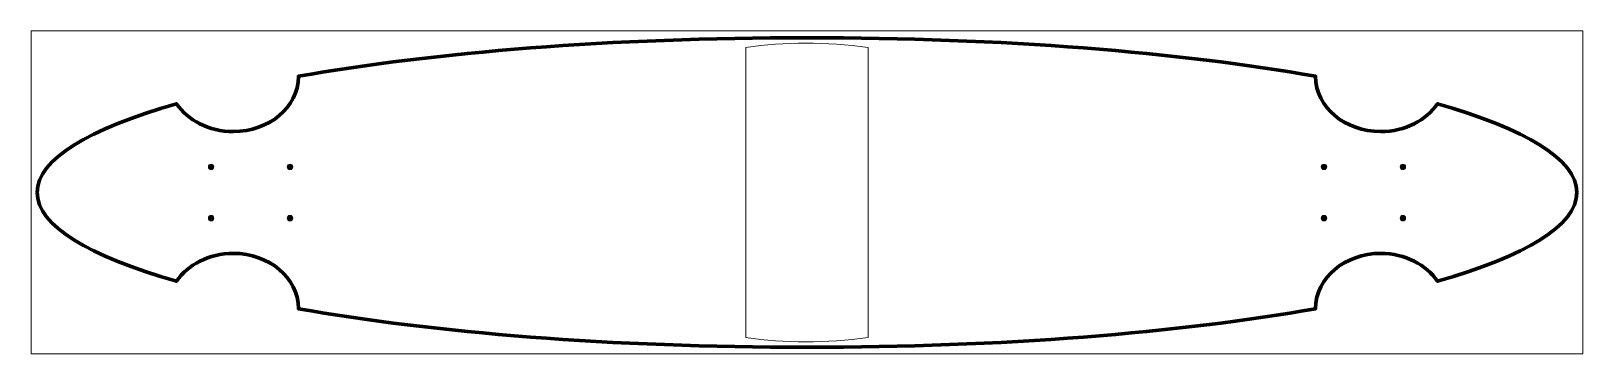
# Model space of a CAD drawing. Header units: inches. Extents: x 0 to 48, y -19.6 to 10.
# Drawn here: x 0 to 48, y -12.01 to -2.01 of the extents above; entities that cross this region are included whole.
import ezdxf

# ---------------------------------------------------------------- set-up
doc = ezdxf.new("R2010")
doc.units = ezdxf.units.IN
doc.header["$MEASUREMENT"] = 0
doc.layers.add('Layer 1', color=7, linetype='Continuous')

msp = doc.modelspace()

# ---------------------------------------------------------------- hatches: boundary and pattern name
at = {"layer": 'Layer 1', "true_color": 0xe6e7e8}
h = msp.add_hatch(color=254, dxfattribs=at)
edge = h.paths.add_edge_path()
edge.add_spline(control_points=[(5.655, -6.214), (5.655, -6.26), (5.617, -6.298), (5.571, -6.298), (5.524, -6.298), (5.486, -6.26), (5.486, -6.214), (5.486, -6.167), (5.524, -6.129), (5.571, -6.129), (5.617, -6.129), (5.655, -6.167), (5.655, -6.214)], knot_values=[0, 0, 0, 0, 1, 1, 1, 2, 2, 2, 3, 3, 3, 4, 4, 4, 4], degree=3, periodic=1)
h = msp.add_hatch(color=254, dxfattribs=at)
edge = h.paths.add_edge_path()
edge.add_spline(control_points=[(8.095, -6.214), (8.095, -6.26), (8.057, -6.298), (8.011, -6.298), (7.964, -6.298), (7.926, -6.26), (7.926, -6.214), (7.926, -6.167), (7.964, -6.129), (8.011, -6.129), (8.057, -6.129), (8.095, -6.167), (8.095, -6.214)], knot_values=[0, 0, 0, 0, 1, 1, 1, 2, 2, 2, 3, 3, 3, 4, 4, 4, 4], degree=3, periodic=1)
h = msp.add_hatch(color=254, dxfattribs=at)
edge = h.paths.add_edge_path()
edge.add_spline(control_points=[(40.074, -6.214), (40.074, -6.26), (40.036, -6.298), (39.99, -6.298), (39.943, -6.298), (39.905, -6.26), (39.905, -6.214), (39.905, -6.167), (39.943, -6.129), (39.99, -6.129), (40.036, -6.129), (40.074, -6.167), (40.074, -6.214)], knot_values=[0, 0, 0, 0, 1, 1, 1, 2, 2, 2, 3, 3, 3, 4, 4, 4, 4], degree=3, periodic=1)
h = msp.add_hatch(color=254, dxfattribs=at)
edge = h.paths.add_edge_path()
edge.add_spline(control_points=[(42.514, -6.214), (42.514, -6.26), (42.476, -6.298), (42.43, -6.298), (42.383, -6.298), (42.345, -6.26), (42.345, -6.214), (42.345, -6.167), (42.383, -6.129), (42.43, -6.129), (42.476, -6.129), (42.514, -6.167), (42.514, -6.214)], knot_values=[0, 0, 0, 0, 1, 1, 1, 2, 2, 2, 3, 3, 3, 4, 4, 4, 4], degree=3, periodic=1)
h = msp.add_hatch(color=254, dxfattribs=at)
edge = h.paths.add_edge_path()
edge.add_spline(control_points=[(5.655, -7.801), (5.655, -7.848), (5.617, -7.886), (5.571, -7.886), (5.524, -7.886), (5.486, -7.848), (5.486, -7.801), (5.486, -7.754), (5.524, -7.716), (5.571, -7.716), (5.617, -7.716), (5.655, -7.754), (5.655, -7.801)], knot_values=[0, 0, 0, 0, 1, 1, 1, 2, 2, 2, 3, 3, 3, 4, 4, 4, 4], degree=3, periodic=1)
h = msp.add_hatch(color=254, dxfattribs=at)
edge = h.paths.add_edge_path()
edge.add_spline(control_points=[(8.095, -7.801), (8.095, -7.848), (8.057, -7.886), (8.011, -7.886), (7.964, -7.886), (7.926, -7.848), (7.926, -7.801), (7.926, -7.754), (7.964, -7.716), (8.011, -7.716), (8.057, -7.716), (8.095, -7.754), (8.095, -7.801)], knot_values=[0, 0, 0, 0, 1, 1, 1, 2, 2, 2, 3, 3, 3, 4, 4, 4, 4], degree=3, periodic=1)
h = msp.add_hatch(color=254, dxfattribs=at)
edge = h.paths.add_edge_path()
edge.add_spline(control_points=[(40.074, -7.801), (40.074, -7.848), (40.036, -7.886), (39.99, -7.886), (39.943, -7.886), (39.905, -7.848), (39.905, -7.801), (39.905, -7.754), (39.943, -7.716), (39.99, -7.716), (40.036, -7.716), (40.074, -7.754), (40.074, -7.801)], knot_values=[0, 0, 0, 0, 1, 1, 1, 2, 2, 2, 3, 3, 3, 4, 4, 4, 4], degree=3, periodic=1)
h = msp.add_hatch(color=254, dxfattribs=at)
edge = h.paths.add_edge_path()
edge.add_spline(control_points=[(42.514, -7.801), (42.514, -7.848), (42.476, -7.886), (42.43, -7.886), (42.383, -7.886), (42.345, -7.848), (42.345, -7.801), (42.345, -7.754), (42.383, -7.716), (42.43, -7.716), (42.476, -7.716), (42.514, -7.754), (42.514, -7.801)], knot_values=[0, 0, 0, 0, 1, 1, 1, 2, 2, 2, 3, 3, 3, 4, 4, 4, 4], degree=3, periodic=1)

# ---------------------------------------------------------------- linework, layer by layer
at = {"layer": 'Layer 1', "lineweight": 0}
msp.add_lwpolyline([(48, -2.007), (48, -12.007), (0, -12.007), (0, -2.007), (48, -2.007)], dxfattribs=at)
at = {"layer": 'Layer 1', "color": 250, "lineweight": 18, "true_color": 0x231f20}
msp.add_lwpolyline([(48, -2.007), (48, -12.007), (0, -12.007), (0, -2.007), (48, -2.007)], dxfattribs=at)
at = {"layer": 'Layer 1', "lineweight": 0}
for points, knots in [([(24, -11.8), (30.03, -11.8), (35.536, -11.349), (39.731, -10.605), (39.731, -10.601), (39.731, -10.598), (39.731, -10.595), (39.731, -9.655), (40.633, -8.892), (41.746, -8.892), (42.498, -8.892), (43.154, -9.241), (43.501, -9.757), (46.214, -8.979), (47.809, -8.031), (47.809, -7.007), (47.809, -5.984), (46.214, -5.036), (43.501, -4.257), (43.154, -4.773), (42.498, -5.122), (41.746, -5.122), (40.633, -5.122), (39.731, -4.36), (39.731, -3.42), (39.731, -3.416), (39.731, -3.413), (39.731, -3.41), (35.536, -2.666), (30.03, -2.214), (24, -2.214), (17.97, -2.214), (12.464, -2.666), (8.269, -3.41), (8.269, -3.413), (8.269, -3.416), (8.269, -3.42), (8.269, -4.36), (7.367, -5.122), (6.254, -5.122), (5.502, -5.122), (4.846, -4.773), (4.499, -4.257), (1.785, -5.036), (0.192, -5.984), (0.192, -7.007), (0.192, -8.031), (1.785, -8.979), (4.499, -9.757), (4.846, -9.241), (5.502, -8.892), (6.254, -8.892), (7.367, -8.892), (8.269, -9.655), (8.269, -10.595), (8.269, -10.598), (8.269, -10.601), (8.269, -10.605), (12.464, -11.349), (17.97, -11.8), (24, -11.8)], [0, 0, 0, 0, 1, 1, 1, 2, 2, 2, 3, 3, 3, 4, 4, 4, 5, 5, 5, 6, 6, 6, 7, 7, 7, 8, 8, 8, 9, 9, 9, 10, 10, 10, 11, 11, 11, 12, 12, 12, 13, 13, 13, 14, 14, 14, 15, 15, 15, 16, 16, 16, 17, 17, 17, 18, 18, 18, 19, 19, 19, 20, 20, 20, 20]), ([(5.655, -6.214), (5.655, -6.26), (5.617, -6.298), (5.571, -6.298), (5.524, -6.298), (5.486, -6.26), (5.486, -6.214), (5.486, -6.167), (5.524, -6.129), (5.571, -6.129), (5.617, -6.129), (5.655, -6.167), (5.655, -6.214)], [0, 0, 0, 0, 1, 1, 1, 2, 2, 2, 3, 3, 3, 4, 4, 4, 4]), ([(8.095, -6.214), (8.095, -6.26), (8.057, -6.298), (8.011, -6.298), (7.964, -6.298), (7.926, -6.26), (7.926, -6.214), (7.926, -6.167), (7.964, -6.129), (8.011, -6.129), (8.057, -6.129), (8.095, -6.167), (8.095, -6.214)], [0, 0, 0, 0, 1, 1, 1, 2, 2, 2, 3, 3, 3, 4, 4, 4, 4]), ([(40.074, -6.214), (40.074, -6.26), (40.036, -6.298), (39.99, -6.298), (39.943, -6.298), (39.905, -6.26), (39.905, -6.214), (39.905, -6.167), (39.943, -6.129), (39.99, -6.129), (40.036, -6.129), (40.074, -6.167), (40.074, -6.214)], [0, 0, 0, 0, 1, 1, 1, 2, 2, 2, 3, 3, 3, 4, 4, 4, 4]), ([(42.514, -6.214), (42.514, -6.26), (42.476, -6.298), (42.43, -6.298), (42.383, -6.298), (42.345, -6.26), (42.345, -6.214), (42.345, -6.167), (42.383, -6.129), (42.43, -6.129), (42.476, -6.129), (42.514, -6.167), (42.514, -6.214)], [0, 0, 0, 0, 1, 1, 1, 2, 2, 2, 3, 3, 3, 4, 4, 4, 4]), ([(5.655, -7.801), (5.655, -7.848), (5.617, -7.886), (5.571, -7.886), (5.524, -7.886), (5.486, -7.848), (5.486, -7.801), (5.486, -7.754), (5.524, -7.716), (5.571, -7.716), (5.617, -7.716), (5.655, -7.754), (5.655, -7.801)], [0, 0, 0, 0, 1, 1, 1, 2, 2, 2, 3, 3, 3, 4, 4, 4, 4]), ([(8.095, -7.801), (8.095, -7.848), (8.057, -7.886), (8.011, -7.886), (7.964, -7.886), (7.926, -7.848), (7.926, -7.801), (7.926, -7.754), (7.964, -7.716), (8.011, -7.716), (8.057, -7.716), (8.095, -7.754), (8.095, -7.801)], [0, 0, 0, 0, 1, 1, 1, 2, 2, 2, 3, 3, 3, 4, 4, 4, 4]), ([(40.074, -7.801), (40.074, -7.848), (40.036, -7.886), (39.99, -7.886), (39.943, -7.886), (39.905, -7.848), (39.905, -7.801), (39.905, -7.754), (39.943, -7.716), (39.99, -7.716), (40.036, -7.716), (40.074, -7.754), (40.074, -7.801)], [0, 0, 0, 0, 1, 1, 1, 2, 2, 2, 3, 3, 3, 4, 4, 4, 4]), ([(42.514, -7.801), (42.514, -7.848), (42.476, -7.886), (42.43, -7.886), (42.383, -7.886), (42.345, -7.848), (42.345, -7.801), (42.345, -7.754), (42.383, -7.716), (42.43, -7.716), (42.476, -7.716), (42.514, -7.754), (42.514, -7.801)], [0, 0, 0, 0, 1, 1, 1, 2, 2, 2, 3, 3, 3, 4, 4, 4, 4])]:
    msp.add_open_spline(points, degree=3, knots=knots, dxfattribs=at)
at = {"layer": 'Layer 1', "color": 177, "lineweight": 70, "true_color": 0x2e3092}
msp.add_open_spline([(24, -11.8), (30.03, -11.8), (35.536, -11.349), (39.731, -10.605), (39.731, -10.601), (39.731, -10.598), (39.731, -10.595), (39.731, -9.655), (40.633, -8.892), (41.746, -8.892), (42.498, -8.892), (43.154, -9.241), (43.501, -9.757), (46.214, -8.979), (47.809, -8.031), (47.809, -7.007), (47.809, -5.984), (46.214, -5.036), (43.501, -4.257), (43.154, -4.773), (42.498, -5.122), (41.746, -5.122), (40.633, -5.122), (39.731, -4.36), (39.731, -3.42), (39.731, -3.416), (39.731, -3.413), (39.731, -3.41), (35.536, -2.666), (30.03, -2.214), (24, -2.214), (17.97, -2.214), (12.464, -2.666), (8.269, -3.41), (8.269, -3.413), (8.269, -3.416), (8.269, -3.42), (8.269, -4.36), (7.367, -5.122), (6.254, -5.122), (5.502, -5.122), (4.846, -4.773), (4.499, -4.257), (1.785, -5.036), (0.192, -5.984), (0.192, -7.007), (0.192, -8.031), (1.785, -8.979), (4.499, -9.757), (4.846, -9.241), (5.502, -8.892), (6.254, -8.892), (7.367, -8.892), (8.269, -9.655), (8.269, -10.595), (8.269, -10.598), (8.269, -10.601), (8.269, -10.605), (12.464, -11.349), (17.97, -11.8), (24, -11.8)], degree=3, knots=[0, 0, 0, 0, 1, 1, 1, 2, 2, 2, 3, 3, 3, 4, 4, 4, 5, 5, 5, 6, 6, 6, 7, 7, 7, 8, 8, 8, 9, 9, 9, 10, 10, 10, 11, 11, 11, 12, 12, 12, 13, 13, 13, 14, 14, 14, 15, 15, 15, 16, 16, 16, 17, 17, 17, 18, 18, 18, 19, 19, 19, 20, 20, 20, 20], dxfattribs=at)
at = {"layer": 'Layer 1', "color": 250, "lineweight": 18, "true_color": 0x231f20}
for points in [[(22.109, -11.499), (22.109, -8.505), (22.109, -5.51), (22.109, -2.515), (23.314, -2.339), (24.575, -2.34), (25.891, -2.515), (25.891, -5.51), (25.891, -8.505), (25.891, -11.499), (24.575, -11.675), (23.314, -11.675), (22.109, -11.499)], [(5.655, -6.214), (5.655, -6.26), (5.617, -6.298), (5.571, -6.298), (5.524, -6.298), (5.486, -6.26), (5.486, -6.214), (5.486, -6.167), (5.524, -6.129), (5.571, -6.129), (5.617, -6.129), (5.655, -6.167), (5.655, -6.214)], [(8.095, -6.214), (8.095, -6.26), (8.057, -6.298), (8.011, -6.298), (7.964, -6.298), (7.926, -6.26), (7.926, -6.214), (7.926, -6.167), (7.964, -6.129), (8.011, -6.129), (8.057, -6.129), (8.095, -6.167), (8.095, -6.214)], [(40.074, -6.214), (40.074, -6.26), (40.036, -6.298), (39.99, -6.298), (39.943, -6.298), (39.905, -6.26), (39.905, -6.214), (39.905, -6.167), (39.943, -6.129), (39.99, -6.129), (40.036, -6.129), (40.074, -6.167), (40.074, -6.214)], [(42.514, -6.214), (42.514, -6.26), (42.476, -6.298), (42.43, -6.298), (42.383, -6.298), (42.345, -6.26), (42.345, -6.214), (42.345, -6.167), (42.383, -6.129), (42.43, -6.129), (42.476, -6.129), (42.514, -6.167), (42.514, -6.214)], [(5.655, -7.801), (5.655, -7.848), (5.617, -7.886), (5.571, -7.886), (5.524, -7.886), (5.486, -7.848), (5.486, -7.801), (5.486, -7.754), (5.524, -7.716), (5.571, -7.716), (5.617, -7.716), (5.655, -7.754), (5.655, -7.801)], [(8.095, -7.801), (8.095, -7.848), (8.057, -7.886), (8.011, -7.886), (7.964, -7.886), (7.926, -7.848), (7.926, -7.801), (7.926, -7.754), (7.964, -7.716), (8.011, -7.716), (8.057, -7.716), (8.095, -7.754), (8.095, -7.801)], [(40.074, -7.801), (40.074, -7.848), (40.036, -7.886), (39.99, -7.886), (39.943, -7.886), (39.905, -7.848), (39.905, -7.801), (39.905, -7.754), (39.943, -7.716), (39.99, -7.716), (40.036, -7.716), (40.074, -7.754), (40.074, -7.801)], [(42.514, -7.801), (42.514, -7.848), (42.476, -7.886), (42.43, -7.886), (42.383, -7.886), (42.345, -7.848), (42.345, -7.801), (42.345, -7.754), (42.383, -7.716), (42.43, -7.716), (42.476, -7.716), (42.514, -7.754), (42.514, -7.801)]]:
    msp.add_open_spline(points, degree=3, knots=[0, 0, 0, 0, 1, 1, 1, 2, 2, 2, 3, 3, 3, 4, 4, 4, 4], dxfattribs=at)

doc.saveas('drawing.dxf')
